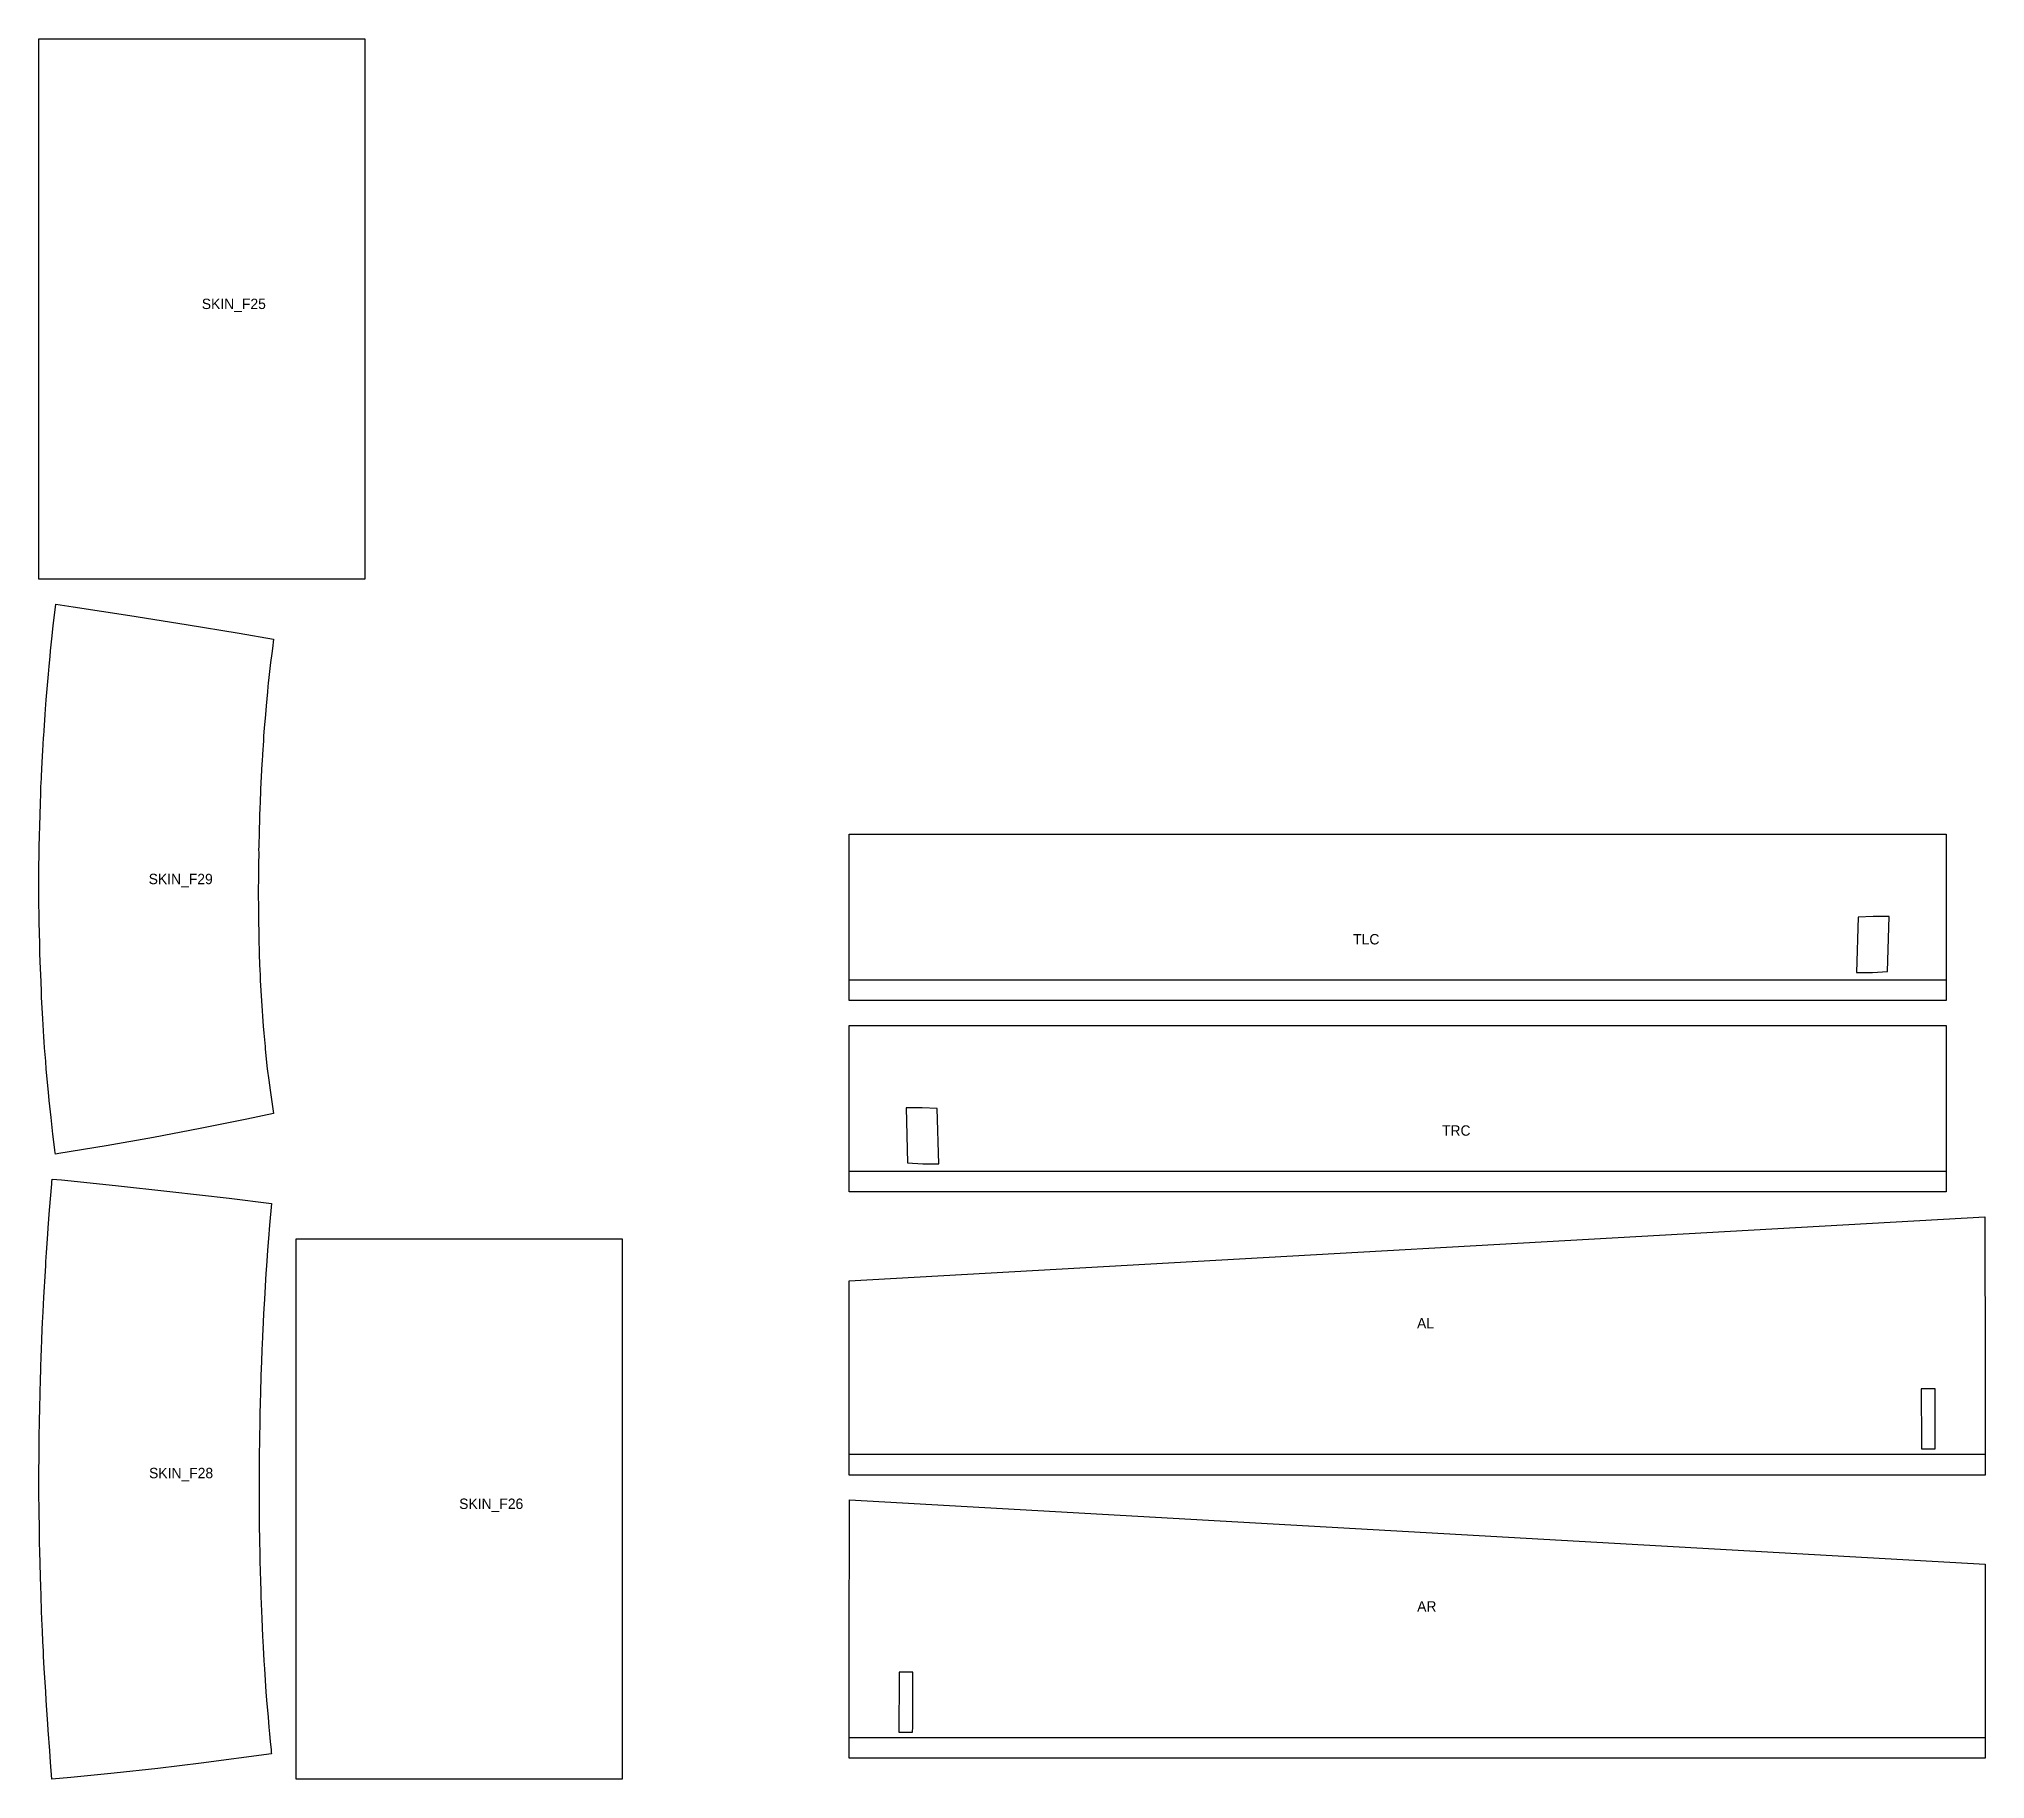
# Model space of a CAD drawing. Header units: millimetres. Extents: x 0 to 1000, y 0 to 600.
# Drawn here: x 5 to 473.4, y 5 to 423.7 of the extents above; entities that cross this region are included whole.
import ezdxf

# ---------------------------------------------------------------- set-up
doc = ezdxf.new("R2010")
doc.units = ezdxf.units.MM
for name, color, linetype in [('BEVEL_REFERENCE_DO_NOT_CUT', 30, 'Continuous'), ('CUT', 7, 'Continuous'), ('MARK', 3, 'Continuous')]:
    doc.layers.add(name, color=color, linetype=linetype)

msp = doc.modelspace()

# ---------------------------------------------------------------- texts
at = {"layer": 'MARK'}
for s, p in [('SKIN_F25', (44.202535, 358.7411)), ('SKIN_F29', (31.411297, 220.34451)), ('TLC', (321.329555, 205.841625)), ('TRC', (342.706242, 159.810655)), ('AL', (336.693073, 113.45292)), ('SKIN_F28', (31.510085, 77.392855)), ('SKIN_F26', (106.152067, 70.000205)), ('AR', (336.725587, 45.29732))]:
    msp.add_text(s, height=2.5, dxfattribs=at).set_placement(p)

# ---------------------------------------------------------------- linework, layer by layer
at = {"layer": 'BEVEL_REFERENCE_DO_NOT_CUT'}
for points in [[(200, 197.341624), (464.035796, 197.341624)], [(200, 151.310654), (464.035796, 151.310654)], [(200, 83.1556), (473.418661, 83.1556)], [(200, 15), (473.418661, 15)]]:
    msp.add_lwpolyline(points, dxfattribs=at)
at = {"layer": 'CUT'}
for points in [[(83.40419, 293.7412), (81.22429, 293.7412), (79.03526, 293.7412), (76.83083, 293.74119), (74.60615, 293.74118), (72.35774, 293.74117), (70.07975, 293.74116), (67.77557, 293.74115), (65.44472, 293.74114), (63.08673, 293.74113), (60.70192, 293.74112), (57.48229, 293.74111), (53.81007, 293.74109), (50.09205, 293.74107), (46.33957, 293.74105), (42.56964, 293.74103), (38.79566, 293.74102), (35.03122, 293.74101), (31.29028, 293.741), (27.58702, 293.741), (23.93564, 293.74102), (20.35008, 293.74103), (16.84383, 293.74105), (13.42951, 293.74109), (10.12924, 293.74113), (7.53375, 293.74116), (5, 293.7412), (5.00181, 423.7412), (7.6765, 423.74116), (10.33914, 423.74113), (14.28028, 423.74108), (19.14019, 423.74104), (24.0178, 423.74102), (28.92445, 423.741), (33.80849, 423.74101), (38.67009, 423.74102), (43.52573, 423.74104), (47.84952, 423.74106), (51.11064, 423.74108), (54.3833, 423.74109), (57.65283, 423.74111), (60.90996, 423.74112), (63.79808, 423.74113), (65.96611, 423.74114), (68.14131, 423.74115), (70.32815, 423.74116), (72.51878, 423.74117), (74.70027, 423.74118), (76.87026, 423.74119), (79.03697, 423.7412), (81.21086, 423.7412), (83.40414, 423.7412)], [(5.05638, 227.71452), (5.06163, 228.49194), (5.0889, 229.44273), (5.25989, 236.98576), (5.36482, 239.94421), (5.44119, 242.04131), (5.48006, 242.99324), (5.49382, 243.36351), (5.57013, 245.15839), (5.58379, 245.48145), (5.62583, 246.35231), (5.78967, 249.72175), (5.94597, 252.52351), (6.0238, 253.96869), (6.12405, 255.59293), (6.15191, 256.08747), (6.23243, 257.27711), (6.49832, 261.2044), (6.58764, 262.44645), (6.77615, 264.70368), (7.27514, 270.90105), (7.45097, 272.77987), (7.67147, 275.12186), (7.81543, 276.51897), (8.10259, 279.34777), (8.46488, 282.48816), (9.06649, 287.74094), (13.25421, 287.11826), (26.842, 285.02507), (40.42379, 282.85533), (53.20106, 280.71823), (61.49799, 279.27829), (61.18644, 277.03689), (61.03424, 275.86368), (60.76259, 273.66889), (60.36317, 270.064), (60.20755, 268.69696), (60.13169, 267.92236), (60.00644, 266.6226), (59.68275, 263.29248), (59.49903, 261.19512), (59.23332, 257.86399), (59.0885, 256.01836), (59.01604, 254.84013), (58.80255, 251.65509), (58.78674, 251.44108), (58.70243, 250.00085), (58.66538, 249.31061), (58.34671, 243.21582), (58.30284, 242.26369), (58.23529, 240.72698), (58.21162, 240.06463), (58.15741, 238.62488), (58.09142, 236.92401), (58.07582, 236.33159), (57.97706, 232.88256), (57.89754, 229.49084), (57.88408, 228.62078), (57.89055, 227.96077), (57.84907, 225.021), (57.83756, 223.88936), (57.83168, 223.38529), (57.83048, 222.74616), (57.80565, 217.94286), (57.8057, 217.91298), (57.80576, 217.85661), (57.8057, 217.65864), (57.80654, 217.25397), (57.81594, 215.47773), (57.82016, 214.50103), (57.8311, 213.57272), (57.85157, 210.85004), (57.89543, 209.17676), (57.90544, 208.43064), (57.94106, 206.94588), (58.01725, 204.08476), (58.04208, 203.27002), (58.19381, 199.30978), (58.21136, 198.86689), (58.26203, 197.15173), (58.56492, 192.2339), (58.99712, 186.13928), (59.11435, 184.52536), (59.35141, 182.07477), (59.42479, 181.31246), (59.48805, 180.61203), (59.97086, 175.89803), (60.31624, 173.15321), (60.64321, 170.73625), (61.05213, 167.93424), (61.49799, 165.14556), (55.03227, 163.78793), (43.82038, 161.52403), (32.57731, 159.3978), (21.16938, 157.39454), (9.7564, 155.52249), (8.97108, 155.397), (8.92976, 155.72283), (8.84979, 156.37136), (8.6184, 158.32523), (8.37932, 160.21141), (8.17587, 161.81417), (7.93956, 164.18362), (7.49056, 168.25284), (7.29707, 170.30154), (6.778, 175.81678), (6.62483, 177.74223), (6.37648, 180.97608), (6.28011, 182.4256), (6.18986, 183.60749), (5.91396, 187.9382), (5.65841, 193.18889), (5.58066, 194.5386), (5.50991, 196.85935), (5.29283, 201.71613), (5.24271, 203.73569), (5.2282, 204.12878), (5.19708, 206.03295), (5.075, 211.11347), (5.06259, 211.78351), (5.00702, 216.91027), (5.00072, 217.20026), (5, 217.31774), (5.00228, 217.92786), (5.00815, 224.2374)], [(464.0357, 192.34217), (200.00009, 192.34217), (200, 232.37314), (464.0358, 232.37314)], [(442.47321, 199.09322), (446.29388, 199.09322), (449.93943, 199.298), (450.30547, 212.59003), (446.4848, 212.59003), (442.83925, 212.38525)], [(200.00009, 146.3112), (200, 186.34217), (464.0358, 186.34217), (464.0357, 146.3112)], [(221.56259, 153.06225), (221.19655, 166.35428), (217.551, 166.55906), (213.73032, 166.55906), (214.09636, 153.26703), (217.74191, 153.06225)], [(5.36871, 101.18875), (5.43952, 103.49237), (5.44111, 103.52323), (5.44889, 103.66593), (5.56714, 107.14149), (5.59237, 107.85336), (5.7327, 111.28935), (5.78783, 112.64539), (5.81128, 113.16149), (5.88756, 114.90557), (6.01067, 117.4279), (6.19287, 120.99188), (6.55735, 127.19549), (6.6343, 128.60764), (6.6848, 129.4396), (6.83937, 131.74834), (7.14089, 136.15354), (7.24981, 137.61794), (7.56424, 141.87832), (8.08651, 148.23725), (8.12119, 148.65956), (8.18088, 149.39706), (10.44452, 149.177), (23.45936, 147.83436), (36.47454, 146.41712), (50.82468, 144.76038), (60.94961, 143.53393), (60.51237, 138.26254), (60.23672, 135.11391), (60.02045, 132.27931), (59.91858, 130.87896), (59.75712, 128.5317), (59.62847, 126.64938), (59.25866, 120.44273), (59.12821, 118.18145), (59.06704, 116.93838), (58.86716, 113.00934), (58.81155, 111.81864), (58.7892, 111.32379), (58.7186, 109.69902), (58.66085, 108.2538), (58.54824, 105.45092), (58.42974, 102.07683), (58.40048, 101.20473), (58.39373, 100.8811), (58.33973, 99.08342), (58.32929, 98.71285), (58.30403, 97.76012), (58.25065, 95.66159), (58.17502, 92.70276), (58.06692, 85.16358), (58.05008, 84.21399), (58.04124, 83.43779), (58.01949, 79.96418), (58.0061, 73.65917), (58.00354, 73.04992), (58.00301, 72.93259), (58.00208, 72.64293), (58.03096, 67.52445), (58.04357, 66.85497), (58.11101, 61.77393), (58.15278, 59.86827), (58.15106, 59.47434), (58.19563, 57.45514), (58.30935, 52.59601), (58.38355, 50.27561), (58.42823, 48.92396), (58.65397, 43.67192), (58.84873, 39.33584), (58.8891, 38.15105), (58.96884, 36.70073), (59.14271, 33.46251), (59.27658, 31.53564), (59.61531, 26.00995), (59.78504, 23.9592), (60.14209, 19.88097), (60.32674, 17.50734), (60.48488, 15.89987), (60.66613, 14.00666), (60.86676, 12.04873), (60.92843, 11.39773), (60.94961, 11.06982), (44.08893, 8.7996), (33.6268, 7.54254), (23.14604, 6.41392), (12.68945, 5.41507), (8.13131, 5), (7.81255, 9.09426), (7.60177, 11.77883), (7.24818, 16.73196), (7.13042, 18.26331), (6.90609, 21.60027), (6.74736, 23.95977), (6.62764, 25.96911), (6.2962, 31.69828), (6.13827, 34.52229), (6.07023, 35.80977), (5.95838, 38.14155), (5.85158, 40.5793), (5.73216, 43.49455), (5.65048, 45.37842), (5.52679, 49.06989), (5.42714, 51.49975), (5.39215, 53.47313), (5.26995, 57.10618), (5.23206, 59.61135), (5.16382, 62.02755), (5.15384, 62.43061), (5.1424, 64.64591), (5.03868, 70.0321), (5.03304, 70.89851), (5.01747, 72.54813), (5.01113, 73.1061), (5.00702, 75.02407), (5.0014, 75.70208), (5, 75.92944), (5.01228, 78.85627), (5.01071, 80.40037), (5.0249, 81.08775), (5.0603, 87.10334), (5.14102, 91.24782), (5.18361, 94.10902), (5.285, 97.93131)], [(473.40716, 102.00512), (473.41866, 78.1556), (200, 78.1556), (200.0012, 124.90072), (473.33381, 140.3112)], [(145.35409, 5.00041), (143.17419, 5.00037), (140.98516, 5.00033), (138.78073, 5.00028), (136.55605, 5.00024), (134.30764, 5.0002), (132.02965, 5.00016), (129.72547, 5.00012), (127.39461, 5.00009), (125.03663, 5.00007), (122.65181, 5.00004), (119.43219, 5.00002), (115.75997, 5.00001), (112.04195, 5), (108.28945, 5), (104.5195, 5.00001), (100.74533, 5.00003), (96.98047, 5.00005), (93.23901, 5.00007), (89.53533, 5.00011), (85.88388, 5.00015), (82.29904, 5.00019), (78.79382, 5.00023), (75.37951, 5.00028), (72.07924, 5.00032), (69.48375, 5.00035), (66.95, 5.00041), (66.95243, 135.00041), (71.66064, 135.00032), (75.65951, 135.00027), (79.03781, 135.00024), (82.07998, 135.0002), (86.22878, 135.00015), (90.99933, 135.0001), (95.84868, 135.00006), (100.74501, 135.00003), (105.65717, 135.00001), (110.55553, 135), (115.40721, 135.00001), (120.18283, 135.00003), (124.40231, 135.00006), (128.12995, 135.0001), (131.42716, 135.00015), (134.3491, 135.0002), (136.9385, 135.00025), (139.24255, 135.00029), (141.52577, 135.00034), (143.44194, 135.00037), (145.35175, 135.00041)], [(458.08876, 85.73021), (458.11812, 84.42921), (461.41498, 84.42921), (461.4, 97.58099), (461.37064, 98.88199), (458.07378, 98.88199)], [(200.0115, 33.84952), (200.08485, 72.1556), (473.41746, 56.74512), (473.41866, 10), (200, 10)], [(215.3299, 17.57461), (215.34488, 30.72639), (212.04802, 30.72639), (212.01866, 29.42539), (212.00368, 16.27361), (215.30054, 16.27361)]]:
    msp.add_lwpolyline(points, close=True, dxfattribs=at)

msp.set_redraw_order([(e.dxf.handle, doc.entitydb.next_handle()) for e in msp.query("TEXT MTEXT ATTDEF DIMENSION ARC_DIMENSION")])  # texts and dimensions are drawn at this point

doc.saveas('drawing.dxf')
